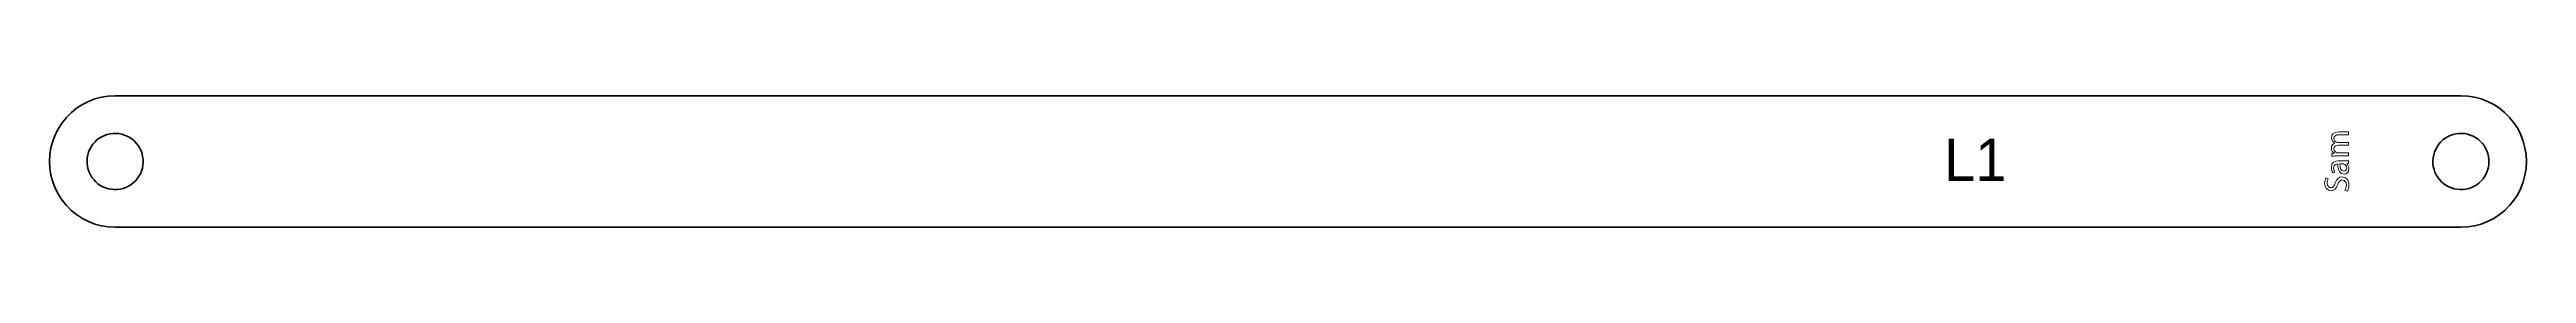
# Model space of a CAD drawing. Header units: millimetres. Extents: x 4 to 295, y -240 to -4.
# Drawn here: x 4.3 to 181, y -176.9 to -167.5 of the extents above; entities that cross this region are included whole.
import ezdxf

# ---------------------------------------------------------------- set-up
doc = ezdxf.new("R2010")
doc.units = ezdxf.units.MM
doc.header["$MEASUREMENT"] = 0
doc.layers.add('Layer 1', color=7, linetype='Continuous', lineweight=0)

# ---------------------------------------------------------------- blocks, each defined once
blk = doc.blocks.new('Block_21')
at = {"layer": 'Layer 1', "color": 240, "lineweight": 0, "true_color": 0xff1c24}
for points, knots in [([(167.39, -171.82), (167.26, -171.82), (167.16, -171.82), (167.06, -171.83), (167.06, -171.83), (167.06, -171.63), (167.06, -171.63), (167.06, -171.63), (167.26, -171.62), (167.26, -171.62), (167.26, -171.62), (167.26, -171.62), (167.26, -171.62), (167.14, -171.55), (167.04, -171.44), (167.04, -171.24), (167.04, -171.08), (167.14, -170.95), (167.28, -170.9), (167.28, -170.9), (167.28, -170.89), (167.28, -170.89), (167.21, -170.86), (167.16, -170.81), (167.12, -170.76), (167.07, -170.69), (167.04, -170.61), (167.04, -170.5), (167.04, -170.34), (167.14, -170.1), (167.56, -170.1), (167.56, -170.1), (168.26, -170.1), (168.26, -170.1), (168.26, -170.1), (168.26, -170.31), (168.26, -170.31), (168.26, -170.31), (167.58, -170.31), (167.58, -170.31), (167.35, -170.31), (167.21, -170.4), (167.21, -170.57), (167.21, -170.7), (167.31, -170.8), (167.41, -170.83), (167.44, -170.84), (167.48, -170.85), (167.52, -170.85), (167.52, -170.85), (168.26, -170.85), (168.26, -170.85), (168.26, -170.85), (168.26, -171.06), (168.26, -171.06), (168.26, -171.06), (167.54, -171.06), (167.54, -171.06), (167.35, -171.06), (167.21, -171.15), (167.21, -171.31), (167.21, -171.45), (167.32, -171.55), (167.43, -171.59), (167.47, -171.6), (167.5, -171.6), (167.54, -171.6), (167.54, -171.6), (168.26, -171.6), (168.26, -171.6), (168.26, -171.6), (168.26, -171.82), (168.26, -171.82), (168.26, -171.82), (167.39, -171.82), (167.39, -171.82)], [0, 0, 0, 0, 1, 1, 1, 2, 2, 2, 3, 3, 3, 4, 4, 4, 5, 5, 5, 6, 6, 6, 7, 7, 7, 8, 8, 8, 9, 9, 9, 10, 10, 10, 11, 11, 11, 12, 12, 12, 13, 13, 13, 14, 14, 14, 15, 15, 15, 16, 16, 16, 17, 17, 17, 18, 18, 18, 19, 19, 19, 20, 20, 20, 21, 21, 21, 22, 22, 22, 23, 23, 23, 24, 24, 24, 25, 25, 25, 25]), ([(168.26, -172.35), (168.26, -172.35), (168.11, -172.37), (168.11, -172.37), (168.11, -172.37), (168.11, -172.37), (168.11, -172.37), (168.21, -172.44), (168.29, -172.57), (168.29, -172.74), (168.29, -172.98), (168.12, -173.11), (167.95, -173.11), (167.66, -173.11), (167.5, -172.85), (167.5, -172.39), (167.5, -172.39), (167.48, -172.39), (167.48, -172.39), (167.38, -172.39), (167.2, -172.41), (167.2, -172.66), (167.2, -172.77), (167.23, -172.89), (167.29, -172.97), (167.29, -172.97), (167.14, -173.02), (167.14, -173.02), (167.08, -172.92), (167.04, -172.78), (167.04, -172.63), (167.04, -172.26), (167.29, -172.17), (167.53, -172.17), (167.53, -172.17), (167.98, -172.17), (167.98, -172.17), (168.08, -172.17), (168.18, -172.16), (168.26, -172.15), (168.26, -172.15), (168.26, -172.35), (168.26, -172.35)], [0, 0, 0, 0, 1, 1, 1, 2, 2, 2, 3, 3, 3, 4, 4, 4, 5, 5, 5, 6, 6, 6, 7, 7, 7, 8, 8, 8, 9, 9, 9, 10, 10, 10, 11, 11, 11, 12, 12, 12, 13, 13, 13, 14, 14, 14, 14]), ([(167.65, -172.38), (167.65, -172.62), (167.69, -172.89), (167.92, -172.89), (168.06, -172.89), (168.13, -172.79), (168.13, -172.68), (168.13, -172.53), (168.03, -172.43), (167.93, -172.39), (167.91, -172.39), (167.88, -172.38), (167.86, -172.38), (167.86, -172.38), (167.65, -172.38), (167.65, -172.38)], [0, 0, 0, 0, 1, 1, 1, 2, 2, 2, 3, 3, 3, 4, 4, 4, 5, 5, 5, 5]), ([(168, -174.27), (168.06, -174.17), (168.11, -174.03), (168.11, -173.88), (168.11, -173.66), (167.99, -173.53), (167.83, -173.53), (167.67, -173.53), (167.58, -173.62), (167.49, -173.85), (167.4, -174.12), (167.25, -174.29), (167.02, -174.29), (166.76, -174.29), (166.56, -174.07), (166.56, -173.75), (166.56, -173.58), (166.6, -173.45), (166.65, -173.38), (166.65, -173.38), (166.82, -173.44), (166.82, -173.44), (166.79, -173.49), (166.74, -173.6), (166.74, -173.75), (166.74, -173.98), (166.88, -174.07), (166.99, -174.07), (167.15, -174.07), (167.23, -173.97), (167.32, -173.74), (167.43, -173.45), (167.56, -173.31), (167.81, -173.31), (168.07, -173.31), (168.29, -173.5), (168.29, -173.9), (168.29, -174.06), (168.24, -174.23), (168.18, -174.32), (168.18, -174.32), (168, -174.27), (168, -174.27)], [0, 0, 0, 0, 1, 1, 1, 2, 2, 2, 3, 3, 3, 4, 4, 4, 5, 5, 5, 6, 6, 6, 7, 7, 7, 8, 8, 8, 9, 9, 9, 10, 10, 10, 11, 11, 11, 12, 12, 12, 13, 13, 13, 14, 14, 14, 14])]:
    blk.add_open_spline(points, degree=3, knots=knots, dxfattribs=at)

msp = doc.modelspace()

# ---------------------------------------------------------------- linework, layer by layer
at = {"layer": 'Layer 1', "color": 18, "lineweight": 35, "true_color": 0x000000}
for points, knots in [([(8.95, -176.89), (8.95, -176.89), (8.46, -176.86), (8.46, -176.86), (8.46, -176.86), (7.97, -176.79), (7.97, -176.79), (7.97, -176.79), (7.5, -176.66), (7.5, -176.66), (7.5, -176.66), (7.04, -176.48), (7.04, -176.48), (7.04, -176.48), (6.61, -176.26), (6.61, -176.26), (6.61, -176.26), (6.2, -175.99), (6.2, -175.99), (6.2, -175.99), (5.82, -175.69), (5.82, -175.69), (5.82, -175.69), (5.47, -175.34), (5.47, -175.34), (5.47, -175.34), (5.16, -174.96), (5.16, -174.96), (5.16, -174.96), (4.9, -174.55), (4.9, -174.55), (4.9, -174.55), (4.67, -174.11), (4.67, -174.11), (4.67, -174.11), (4.5, -173.66), (4.5, -173.66), (4.5, -173.66), (4.37, -173.18), (4.37, -173.18), (4.37, -173.18), (4.29, -172.7), (4.29, -172.7), (4.29, -172.7), (4.27, -172.21), (4.27, -172.21), (4.27, -172.21), (4.29, -171.72), (4.29, -171.72), (4.29, -171.72), (4.37, -171.24), (4.37, -171.24), (4.37, -171.24), (4.5, -170.77), (4.5, -170.77), (4.5, -170.77), (4.67, -170.31), (4.67, -170.31), (4.67, -170.31), (4.9, -169.87), (4.9, -169.87), (4.9, -169.87), (5.16, -169.46), (5.16, -169.46), (5.16, -169.46), (5.47, -169.08), (5.47, -169.08), (5.47, -169.08), (5.82, -168.74), (5.82, -168.74), (5.82, -168.74), (6.2, -168.43), (6.2, -168.43), (6.2, -168.43), (6.61, -168.16), (6.61, -168.16), (6.61, -168.16), (7.04, -167.94), (7.04, -167.94), (7.04, -167.94), (7.5, -167.76), (7.5, -167.76), (7.5, -167.76), (7.97, -167.64), (7.97, -167.64), (7.97, -167.64), (8.46, -167.56), (8.46, -167.56), (8.46, -167.56), (8.95, -167.54), (8.95, -167.54), (8.95, -167.54), (176.28, -167.54), (176.28, -167.54), (176.28, -167.54), (176.77, -167.56), (176.77, -167.56), (176.77, -167.56), (177.25, -167.64), (177.25, -167.64), (177.25, -167.64), (177.72, -167.76), (177.72, -167.76), (177.72, -167.76), (178.18, -167.94), (178.18, -167.94), (178.18, -167.94), (178.62, -168.16), (178.62, -168.16), (178.62, -168.16), (179.03, -168.43), (179.03, -168.43), (179.03, -168.43), (179.41, -168.74), (179.41, -168.74), (179.41, -168.74), (179.75, -169.08), (179.75, -169.08), (179.75, -169.08), (180.06, -169.46), (180.06, -169.46), (180.06, -169.46), (180.33, -169.87), (180.33, -169.87), (180.33, -169.87), (180.55, -170.31), (180.55, -170.31), (180.55, -170.31), (180.73, -170.77), (180.73, -170.77), (180.73, -170.77), (180.85, -171.24), (180.85, -171.24), (180.85, -171.24), (180.93, -171.72), (180.93, -171.72), (180.93, -171.72), (180.96, -172.21), (180.96, -172.21), (180.96, -172.21), (180.93, -172.7), (180.93, -172.7), (180.93, -172.7), (180.85, -173.18), (180.85, -173.18), (180.85, -173.18), (180.73, -173.66), (180.73, -173.66), (180.73, -173.66), (180.55, -174.11), (180.55, -174.11), (180.55, -174.11), (180.33, -174.55), (180.33, -174.55), (180.33, -174.55), (180.06, -174.96), (180.06, -174.96), (180.06, -174.96), (179.75, -175.34), (179.75, -175.34), (179.75, -175.34), (179.41, -175.69), (179.41, -175.69), (179.41, -175.69), (179.03, -175.99), (179.03, -175.99), (179.03, -175.99), (178.62, -176.26), (178.62, -176.26), (178.62, -176.26), (178.18, -176.48), (178.18, -176.48), (178.18, -176.48), (177.72, -176.66), (177.72, -176.66), (177.72, -176.66), (177.25, -176.79), (177.25, -176.79), (177.25, -176.79), (176.77, -176.86), (176.77, -176.86), (176.77, -176.86), (176.28, -176.89), (176.28, -176.89), (176.28, -176.89), (8.95, -176.89), (8.95, -176.89)], [0, 0, 0, 0, 1, 1, 1, 2, 2, 2, 3, 3, 3, 4, 4, 4, 5, 5, 5, 6, 6, 6, 7, 7, 7, 8, 8, 8, 9, 9, 9, 10, 10, 10, 11, 11, 11, 12, 12, 12, 13, 13, 13, 14, 14, 14, 15, 15, 15, 16, 16, 16, 17, 17, 17, 18, 18, 18, 19, 19, 19, 20, 20, 20, 21, 21, 21, 22, 22, 22, 23, 23, 23, 24, 24, 24, 25, 25, 25, 26, 26, 26, 27, 27, 27, 28, 28, 28, 29, 29, 29, 30, 30, 30, 31, 31, 31, 32, 32, 32, 33, 33, 33, 34, 34, 34, 35, 35, 35, 36, 36, 36, 37, 37, 37, 38, 38, 38, 39, 39, 39, 40, 40, 40, 41, 41, 41, 42, 42, 42, 43, 43, 43, 44, 44, 44, 45, 45, 45, 46, 46, 46, 47, 47, 47, 48, 48, 48, 49, 49, 49, 50, 50, 50, 51, 51, 51, 52, 52, 52, 53, 53, 53, 54, 54, 54, 55, 55, 55, 56, 56, 56, 57, 57, 57, 58, 58, 58, 59, 59, 59, 60, 60, 60, 61, 61, 61, 62, 62, 62, 62]), ([(9.81, -170.41), (9.81, -170.41), (9.62, -170.33), (9.62, -170.33), (9.62, -170.33), (9.42, -170.27), (9.42, -170.27), (9.42, -170.27), (9.21, -170.23), (9.21, -170.23), (9.21, -170.23), (9.01, -170.21), (9.01, -170.21), (9.01, -170.21), (8.8, -170.22), (8.8, -170.22), (8.8, -170.22), (8.59, -170.24), (8.59, -170.24), (8.59, -170.24), (8.38, -170.29), (8.38, -170.29), (8.38, -170.29), (8.19, -170.36), (8.19, -170.36), (8.19, -170.36), (8, -170.45), (8, -170.45), (8, -170.45), (7.82, -170.56), (7.82, -170.56), (7.82, -170.56), (7.65, -170.68), (7.65, -170.68), (7.65, -170.68), (7.5, -170.83), (7.5, -170.83), (7.5, -170.83), (7.36, -170.99), (7.36, -170.99), (7.36, -170.99), (7.24, -171.16), (7.24, -171.16), (7.24, -171.16), (7.14, -171.34), (7.14, -171.34), (7.14, -171.34), (7.06, -171.54), (7.06, -171.54), (7.06, -171.54), (7, -171.74), (7, -171.74), (7, -171.74), (6.96, -171.94), (6.96, -171.94), (6.96, -171.94), (6.95, -172.15), (6.95, -172.15), (6.95, -172.15), (6.95, -172.36), (6.95, -172.36), (6.95, -172.36), (6.98, -172.57), (6.98, -172.57), (6.98, -172.57), (7.02, -172.77), (7.02, -172.77), (7.02, -172.77), (7.09, -172.97), (7.09, -172.97), (7.09, -172.97), (7.18, -173.16), (7.18, -173.16), (7.18, -173.16), (7.29, -173.34), (7.29, -173.34), (7.29, -173.34), (7.42, -173.5), (7.42, -173.5), (7.42, -173.5), (7.56, -173.66), (7.56, -173.66), (7.56, -173.66), (7.72, -173.79), (7.72, -173.79), (7.72, -173.79), (7.89, -173.91), (7.89, -173.91), (7.89, -173.91), (8.08, -174.01), (8.08, -174.01), (8.08, -174.01), (8.27, -174.09), (8.27, -174.09), (8.27, -174.09), (8.47, -174.16), (8.47, -174.16), (8.47, -174.16), (8.68, -174.19), (8.68, -174.19), (8.68, -174.19), (8.88, -174.21), (8.88, -174.21), (8.88, -174.21), (9.09, -174.21), (9.09, -174.21), (9.09, -174.21), (9.3, -174.18), (9.3, -174.18), (9.3, -174.18), (9.51, -174.13), (9.51, -174.13), (9.51, -174.13), (9.7, -174.06), (9.7, -174.06), (9.7, -174.06), (9.89, -173.97), (9.89, -173.97), (9.89, -173.97), (10.07, -173.87), (10.07, -173.87), (10.07, -173.87), (10.24, -173.74), (10.24, -173.74), (10.24, -173.74), (10.39, -173.59), (10.39, -173.59), (10.39, -173.59), (10.53, -173.44), (10.53, -173.44), (10.53, -173.44), (10.65, -173.26), (10.65, -173.26), (10.65, -173.26), (10.75, -173.08), (10.75, -173.08), (10.75, -173.08), (10.83, -172.89), (10.83, -172.89), (10.83, -172.89), (10.89, -172.69), (10.89, -172.69), (10.89, -172.69), (10.93, -172.48), (10.93, -172.48), (10.93, -172.48), (10.95, -172.27), (10.95, -172.27), (10.95, -172.27), (10.94, -172.06), (10.94, -172.06), (10.94, -172.06), (10.91, -171.85), (10.91, -171.85), (10.91, -171.85), (10.87, -171.65), (10.87, -171.65), (10.87, -171.65), (10.8, -171.45), (10.8, -171.45), (10.8, -171.45), (10.71, -171.26), (10.71, -171.26), (10.71, -171.26), (10.6, -171.08), (10.6, -171.08), (10.6, -171.08), (10.47, -170.92), (10.47, -170.92), (10.47, -170.92), (10.33, -170.77), (10.33, -170.77), (10.33, -170.77), (10.17, -170.63), (10.17, -170.63), (10.17, -170.63), (10, -170.51), (10, -170.51), (10, -170.51), (9.81, -170.41), (9.81, -170.41)], [0, 0, 0, 0, 1, 1, 1, 2, 2, 2, 3, 3, 3, 4, 4, 4, 5, 5, 5, 6, 6, 6, 7, 7, 7, 8, 8, 8, 9, 9, 9, 10, 10, 10, 11, 11, 11, 12, 12, 12, 13, 13, 13, 14, 14, 14, 15, 15, 15, 16, 16, 16, 17, 17, 17, 18, 18, 18, 19, 19, 19, 20, 20, 20, 21, 21, 21, 22, 22, 22, 23, 23, 23, 24, 24, 24, 25, 25, 25, 26, 26, 26, 27, 27, 27, 28, 28, 28, 29, 29, 29, 30, 30, 30, 31, 31, 31, 32, 32, 32, 33, 33, 33, 34, 34, 34, 35, 35, 35, 36, 36, 36, 37, 37, 37, 38, 38, 38, 39, 39, 39, 40, 40, 40, 41, 41, 41, 42, 42, 42, 43, 43, 43, 44, 44, 44, 45, 45, 45, 46, 46, 46, 47, 47, 47, 48, 48, 48, 49, 49, 49, 50, 50, 50, 51, 51, 51, 52, 52, 52, 53, 53, 53, 54, 54, 54, 55, 55, 55, 56, 56, 56, 57, 57, 57, 58, 58, 58, 59, 59, 59, 60, 60, 60, 60]), ([(177.15, -170.41), (177.15, -170.41), (176.95, -170.33), (176.95, -170.33), (176.95, -170.33), (176.75, -170.27), (176.75, -170.27), (176.75, -170.27), (176.55, -170.23), (176.55, -170.23), (176.55, -170.23), (176.34, -170.21), (176.34, -170.21), (176.34, -170.21), (176.13, -170.22), (176.13, -170.22), (176.13, -170.22), (175.92, -170.24), (175.92, -170.24), (175.92, -170.24), (175.72, -170.29), (175.72, -170.29), (175.72, -170.29), (175.52, -170.36), (175.52, -170.36), (175.52, -170.36), (175.33, -170.45), (175.33, -170.45), (175.33, -170.45), (175.15, -170.56), (175.15, -170.56), (175.15, -170.56), (174.99, -170.68), (174.99, -170.68), (174.99, -170.68), (174.83, -170.83), (174.83, -170.83), (174.83, -170.83), (174.7, -170.99), (174.7, -170.99), (174.7, -170.99), (174.58, -171.16), (174.58, -171.16), (174.58, -171.16), (174.48, -171.34), (174.48, -171.34), (174.48, -171.34), (174.4, -171.54), (174.4, -171.54), (174.4, -171.54), (174.34, -171.74), (174.34, -171.74), (174.34, -171.74), (174.3, -171.94), (174.3, -171.94), (174.3, -171.94), (174.28, -172.15), (174.28, -172.15), (174.28, -172.15), (174.28, -172.36), (174.28, -172.36), (174.28, -172.36), (174.31, -172.57), (174.31, -172.57), (174.31, -172.57), (174.36, -172.77), (174.36, -172.77), (174.36, -172.77), (174.43, -172.97), (174.43, -172.97), (174.43, -172.97), (174.52, -173.16), (174.52, -173.16), (174.52, -173.16), (174.63, -173.34), (174.63, -173.34), (174.63, -173.34), (174.75, -173.5), (174.75, -173.5), (174.75, -173.5), (174.9, -173.66), (174.9, -173.66), (174.9, -173.66), (175.05, -173.79), (175.05, -173.79), (175.05, -173.79), (175.23, -173.91), (175.23, -173.91), (175.23, -173.91), (175.41, -174.01), (175.41, -174.01), (175.41, -174.01), (175.6, -174.09), (175.6, -174.09), (175.6, -174.09), (175.8, -174.16), (175.8, -174.16), (175.8, -174.16), (176.01, -174.19), (176.01, -174.19), (176.01, -174.19), (176.22, -174.21), (176.22, -174.21), (176.22, -174.21), (176.43, -174.21), (176.43, -174.21), (176.43, -174.21), (176.64, -174.18), (176.64, -174.18), (176.64, -174.18), (176.84, -174.13), (176.84, -174.13), (176.84, -174.13), (177.04, -174.06), (177.04, -174.06), (177.04, -174.06), (177.23, -173.97), (177.23, -173.97), (177.23, -173.97), (177.41, -173.87), (177.41, -173.87), (177.41, -173.87), (177.57, -173.74), (177.57, -173.74), (177.57, -173.74), (177.72, -173.59), (177.72, -173.59), (177.72, -173.59), (177.86, -173.44), (177.86, -173.44), (177.86, -173.44), (177.98, -173.26), (177.98, -173.26), (177.98, -173.26), (178.08, -173.08), (178.08, -173.08), (178.08, -173.08), (178.16, -172.89), (178.16, -172.89), (178.16, -172.89), (178.22, -172.69), (178.22, -172.69), (178.22, -172.69), (178.26, -172.48), (178.26, -172.48), (178.26, -172.48), (178.28, -172.27), (178.28, -172.27), (178.28, -172.27), (178.27, -172.06), (178.27, -172.06), (178.27, -172.06), (178.25, -171.85), (178.25, -171.85), (178.25, -171.85), (178.2, -171.65), (178.2, -171.65), (178.2, -171.65), (178.13, -171.45), (178.13, -171.45), (178.13, -171.45), (178.04, -171.26), (178.04, -171.26), (178.04, -171.26), (177.93, -171.08), (177.93, -171.08), (177.93, -171.08), (177.81, -170.92), (177.81, -170.92), (177.81, -170.92), (177.66, -170.77), (177.66, -170.77), (177.66, -170.77), (177.5, -170.63), (177.5, -170.63), (177.5, -170.63), (177.33, -170.51), (177.33, -170.51), (177.33, -170.51), (177.15, -170.41), (177.15, -170.41)], [0, 0, 0, 0, 1, 1, 1, 2, 2, 2, 3, 3, 3, 4, 4, 4, 5, 5, 5, 6, 6, 6, 7, 7, 7, 8, 8, 8, 9, 9, 9, 10, 10, 10, 11, 11, 11, 12, 12, 12, 13, 13, 13, 14, 14, 14, 15, 15, 15, 16, 16, 16, 17, 17, 17, 18, 18, 18, 19, 19, 19, 20, 20, 20, 21, 21, 21, 22, 22, 22, 23, 23, 23, 24, 24, 24, 25, 25, 25, 26, 26, 26, 27, 27, 27, 28, 28, 28, 29, 29, 29, 30, 30, 30, 31, 31, 31, 32, 32, 32, 33, 33, 33, 34, 34, 34, 35, 35, 35, 36, 36, 36, 37, 37, 37, 38, 38, 38, 39, 39, 39, 40, 40, 40, 41, 41, 41, 42, 42, 42, 43, 43, 43, 44, 44, 44, 45, 45, 45, 46, 46, 46, 47, 47, 47, 48, 48, 48, 49, 49, 49, 50, 50, 50, 51, 51, 51, 52, 52, 52, 53, 53, 53, 54, 54, 54, 55, 55, 55, 56, 56, 56, 57, 57, 57, 58, 58, 58, 59, 59, 59, 60, 60, 60, 60])]:
    msp.add_open_spline(points, degree=3, knots=knots, dxfattribs=at)

# ---------------------------------------------------------------- block references
at = {"layer": 'Layer 1'}
msp.add_blockref('Block_21', (0, 0), dxfattribs=at)

# ---------------------------------------------------------------- texts
at = {"layer": 'Layer 1', "insert": (139.41, -173.59), "char_height": 0.2, "attachment_point": 7}
msp.add_mtext('\\C240;\\c2366701;\\FMyriad Pro|b0|i0|c1;\\H2.997200;\\W1.000000;L1', dxfattribs=at)

doc.saveas('drawing.dxf')
